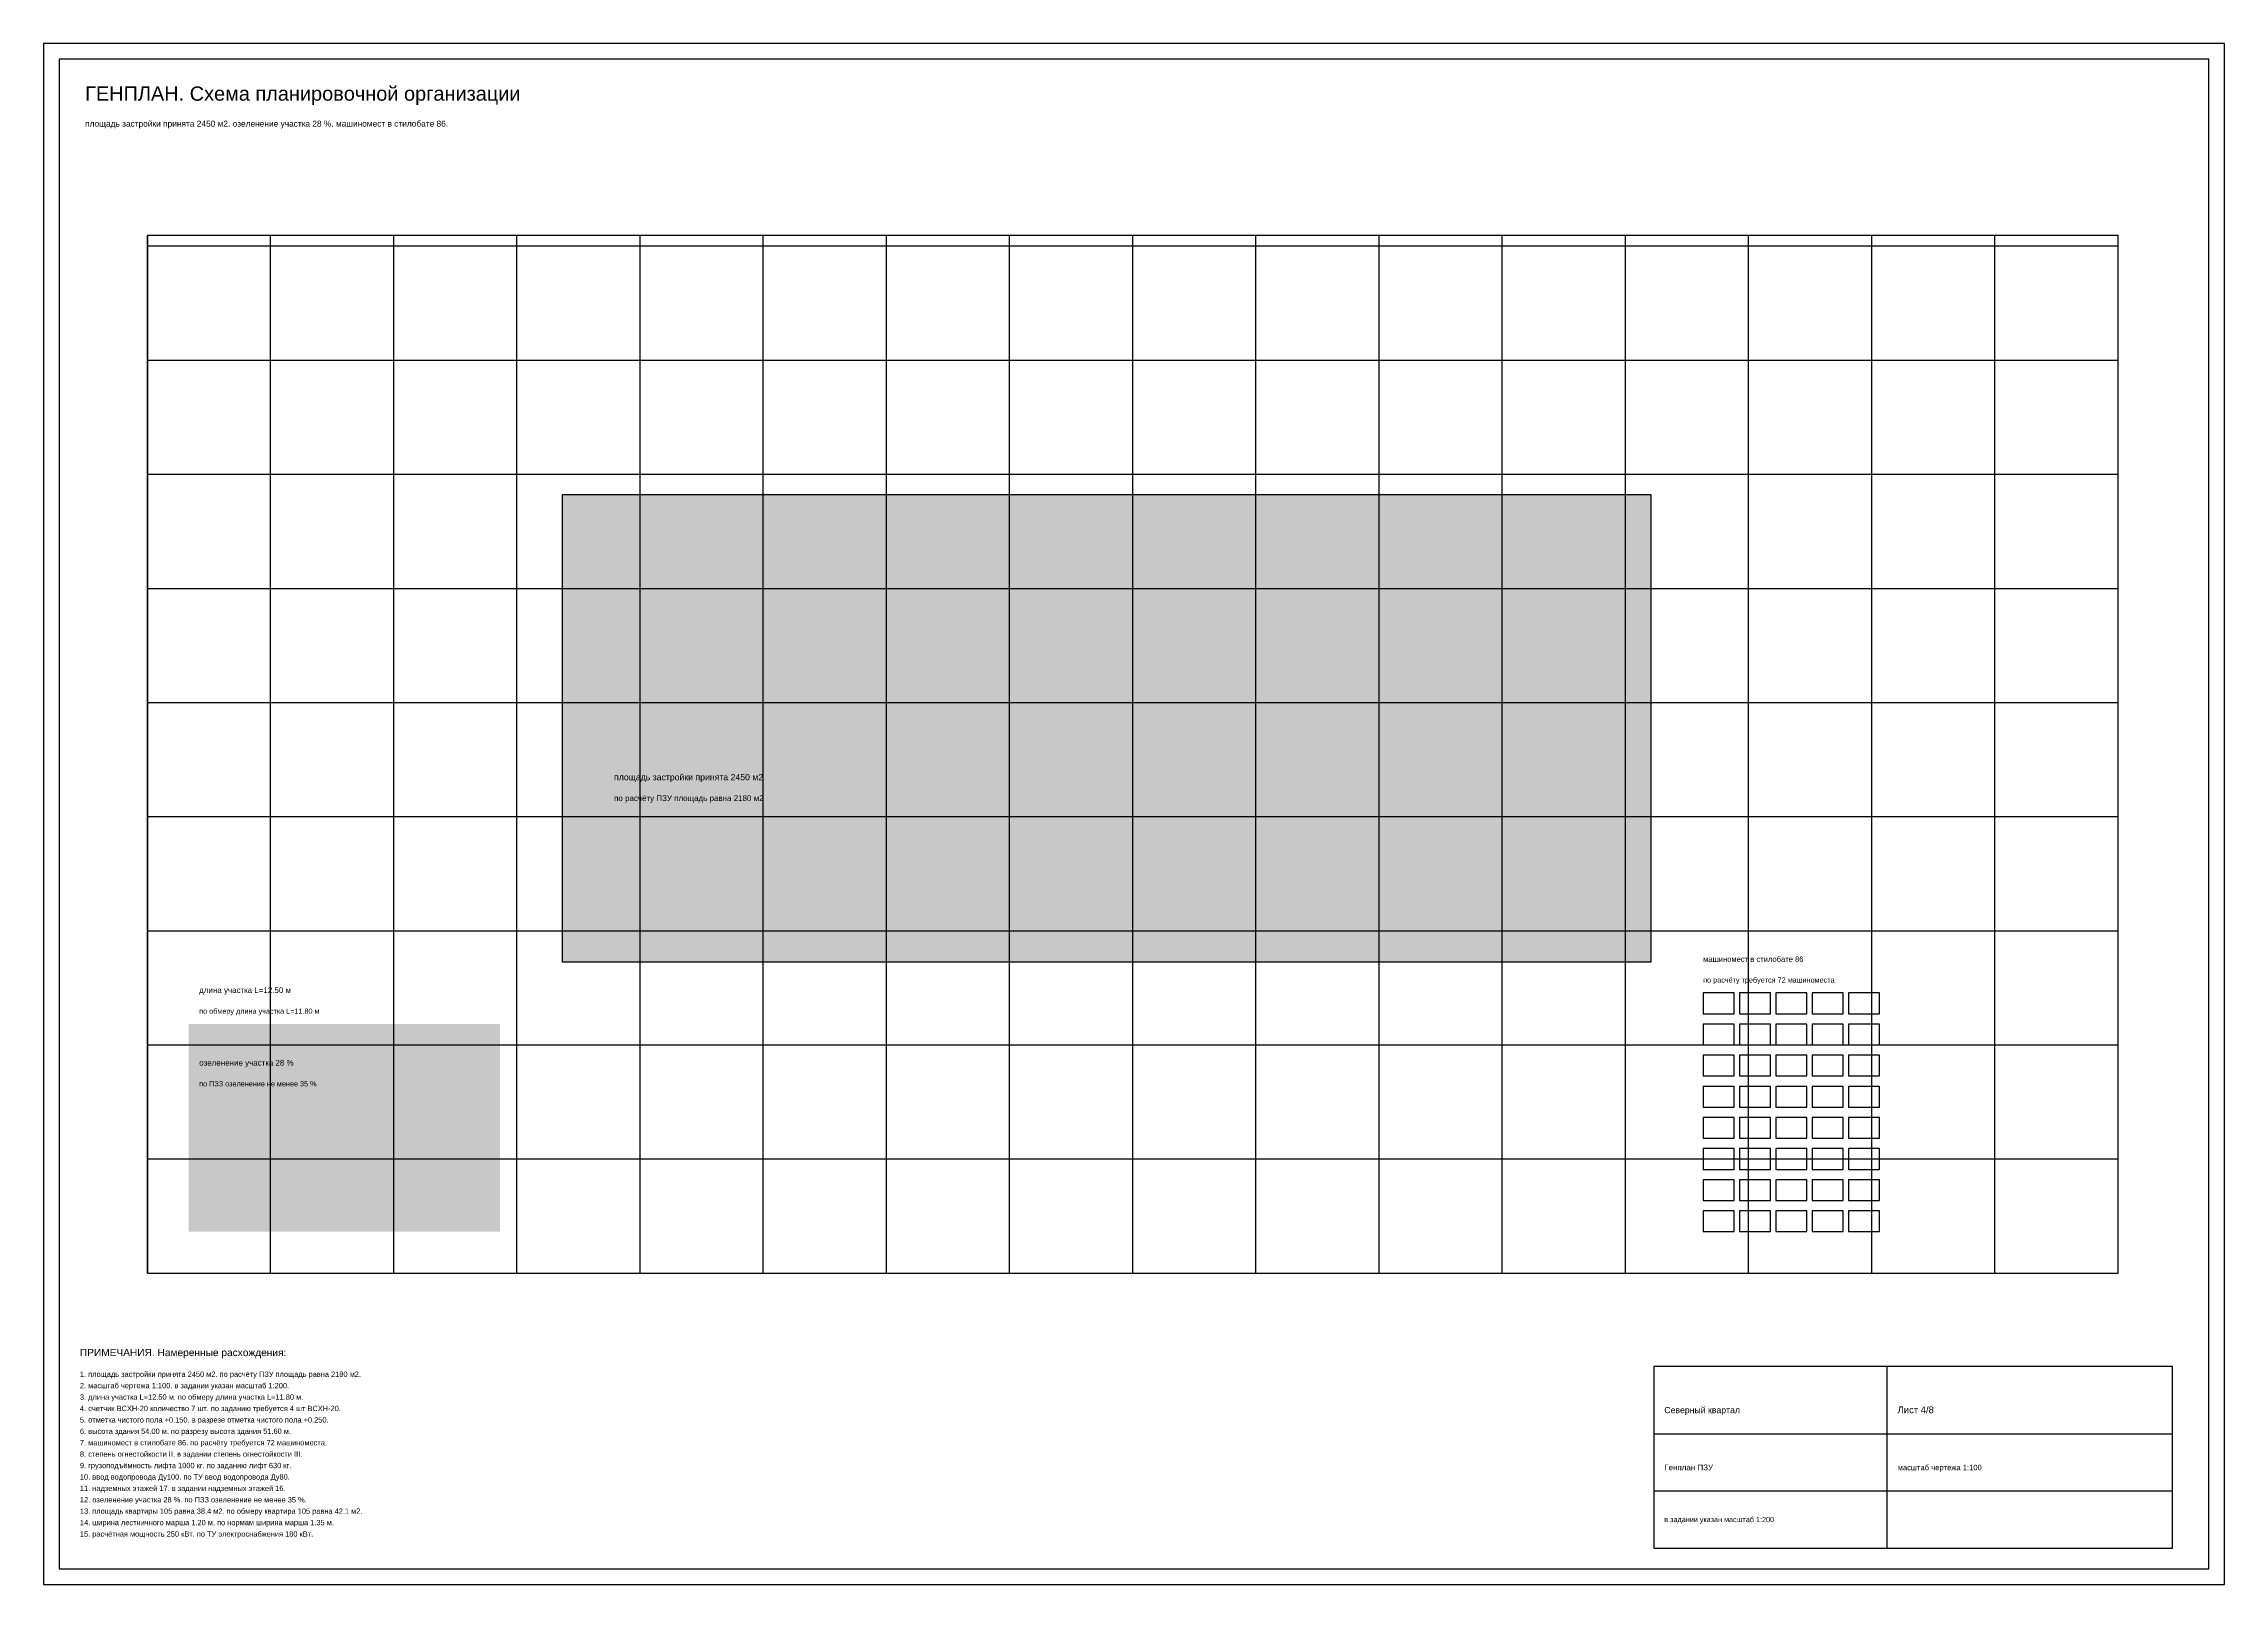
# Model space of a CAD drawing. Header units: millimetres. Extents: x 0 to 7008, y 0 to 594.
# Drawn here: x 2643 to 3484, y 0 to 594 of the extents above; entities that cross this region are included whole.
import ezdxf

# ---------------------------------------------------------------- set-up
doc = ezdxf.new("R2010")
doc.units = ezdxf.units.MM
for name, color, linetype in [('DIM', 3, 'Continuous'), ('GRAPH', 7, 'Continuous'), ('TABLE_FILL', 8, 'Continuous'), ('TEXT', 2, 'Continuous')]:
    doc.layers.add(name, color=color, linetype=linetype)
doc.styles.get("Standard").update_dxf_attribs({"font": 'arial.ttf'})

msp = doc.modelspace()

# ---------------------------------------------------------------- hatches: boundary and pattern name
at = {"layer": 'TABLE_FILL'}
for points in [[(2843, 240), (3263, 240), (3263, 420), (2843, 420)], [(2699, 136), (2819, 136), (2819, 216), (2699, 216)]]:
    msp.add_hatch(color=7, dxfattribs=at).paths.add_polyline_path(points)

# ---------------------------------------------------------------- linework, layer by layer
at = {"layer": 'GRAPH'}
for p, q in [((3478, 588), (2649, 588)), ((2649, 588), (2649, 6)), ((3478, 6), (3478, 588)), ((3443, 520), (2683, 520)), ((2683, 520), (2683, 120)), ((2683, 120), (2683, 520)), ((2683, 516), (3443, 516)), ((2730.5, 120), (2730.5, 520)), ((2778, 120), (2778, 520)), ((2825.5, 120), (2825.5, 520)), ((2873, 120), (2873, 520)), ((2920.5, 120), (2920.5, 520)), ((2968, 120), (2968, 520)), ((3015.5, 120), (3015.5, 520)), ((3063, 120), (3063, 520)), ((3110.5, 120), (3110.5, 520)), ((3158, 120), (3158, 520)), ((3205.5, 120), (3205.5, 520)), ((3253, 120), (3253, 520)), ((3300.5, 120), (3300.5, 520)), ((3348, 120), (3348, 520)), ((3395.5, 120), (3395.5, 520)), ((3443, 120), (3443, 520)), ((2683, 472), (3443, 472)), ((2683, 428), (3443, 428)), ((3263, 420), (2843, 420)), ((2843, 420), (2843, 240)), ((3263, 240), (3263, 420)), ((2683, 384), (3443, 384)), ((2683, 340), (3443, 340)), ((2683, 296), (3443, 296)), ((2683, 252), (3443, 252)), ((2843, 240), (3263, 240)), ((3295, 228), (3283, 228)), ((3283, 228), (3283, 220)), ((3295, 228), (3283, 228)), ((3283, 228), (3283, 220)), ((3295, 220), (3295, 228)), ((3295, 220), (3295, 228)), ((3309, 228), (3297, 228)), ((3297, 228), (3297, 220)), ((3309, 228), (3297, 228)), ((3297, 228), (3297, 220)), ((3309, 220), (3309, 228)), ((3309, 220), (3309, 228)), ((3323, 228), (3311, 228)), ((3311, 228), (3311, 220)), ((3323, 228), (3311, 228)), ((3311, 228), (3311, 220)), ((3323, 220), (3323, 228)), ((3323, 220), (3323, 228)), ((3337, 228), (3325, 228)), ((3325, 228), (3325, 220)), ((3337, 228), (3325, 228)), ((3325, 228), (3325, 220)), ((3337, 220), (3337, 228)), ((3337, 220), (3337, 228)), ((3351, 228), (3339, 228)), ((3339, 228), (3339, 220)), ((3351, 228), (3339, 228)), ((3339, 228), (3339, 220)), ((3351, 220), (3351, 228)), ((3351, 220), (3351, 228)), ((3283, 220), (3295, 220)), ((3283, 220), (3295, 220)), ((3297, 220), (3309, 220)), ((3297, 220), (3309, 220)), ((3311, 220), (3323, 220)), ((3311, 220), (3323, 220)), ((3325, 220), (3337, 220)), ((3325, 220), (3337, 220)), ((3339, 220), (3351, 220)), ((3339, 220), (3351, 220)), ((3295, 216), (3283, 216)), ((3283, 216), (3283, 208)), ((3295, 216), (3283, 216)), ((3283, 216), (3283, 208)), ((3295, 208), (3295, 216)), ((3295, 208), (3295, 216)), ((3309, 216), (3297, 216)), ((3297, 216), (3297, 208)), ((3309, 216), (3297, 216)), ((3297, 216), (3297, 208)), ((3309, 208), (3309, 216)), ((3309, 208), (3309, 216)), ((3323, 216), (3311, 216)), ((3311, 216), (3311, 208)), ((3323, 216), (3311, 216)), ((3311, 216), (3311, 208)), ((3323, 208), (3323, 216)), ((3323, 208), (3323, 216)), ((3337, 216), (3325, 216)), ((3325, 216), (3325, 208)), ((3337, 216), (3325, 216)), ((3325, 216), (3325, 208)), ((3337, 208), (3337, 216)), ((3337, 208), (3337, 216)), ((3351, 216), (3339, 216)), ((3339, 216), (3339, 208)), ((3351, 216), (3339, 216)), ((3339, 216), (3339, 208)), ((3351, 208), (3351, 216)), ((3351, 208), (3351, 216)), ((2683, 208), (3443, 208)), ((3283, 208), (3295, 208)), ((3283, 208), (3295, 208)), ((3295, 204), (3283, 204)), ((3283, 204), (3283, 196)), ((3295, 204), (3283, 204)), ((3283, 204), (3283, 196)), ((3295, 196), (3295, 204)), ((3295, 196), (3295, 204)), ((3297, 208), (3309, 208)), ((3297, 208), (3309, 208)), ((3309, 204), (3297, 204)), ((3297, 204), (3297, 196)), ((3309, 204), (3297, 204)), ((3297, 204), (3297, 196)), ((3309, 196), (3309, 204)), ((3309, 196), (3309, 204)), ((3311, 208), (3323, 208)), ((3311, 208), (3323, 208)), ((3323, 204), (3311, 204)), ((3311, 204), (3311, 196)), ((3323, 204), (3311, 204)), ((3311, 204), (3311, 196)), ((3323, 196), (3323, 204)), ((3323, 196), (3323, 204)), ((3325, 208), (3337, 208)), ((3325, 208), (3337, 208)), ((3337, 204), (3325, 204)), ((3325, 204), (3325, 196)), ((3337, 204), (3325, 204)), ((3325, 204), (3325, 196)), ((3337, 196), (3337, 204)), ((3337, 196), (3337, 204)), ((3339, 208), (3351, 208)), ((3339, 208), (3351, 208)), ((3351, 204), (3339, 204)), ((3339, 204), (3339, 196)), ((3351, 204), (3339, 204)), ((3339, 204), (3339, 196)), ((3351, 196), (3351, 204)), ((3351, 196), (3351, 204)), ((3283, 196), (3295, 196)), ((3283, 196), (3295, 196)), ((3297, 196), (3309, 196)), ((3297, 196), (3309, 196)), ((3311, 196), (3323, 196)), ((3311, 196), (3323, 196)), ((3325, 196), (3337, 196)), ((3325, 196), (3337, 196)), ((3339, 196), (3351, 196)), ((3339, 196), (3351, 196)), ((3295, 192), (3283, 192)), ((3283, 192), (3283, 184)), ((3295, 192), (3283, 192)), ((3283, 192), (3283, 184)), ((3295, 184), (3295, 192)), ((3295, 184), (3295, 192)), ((3309, 192), (3297, 192)), ((3297, 192), (3297, 184)), ((3309, 192), (3297, 192)), ((3297, 192), (3297, 184)), ((3309, 184), (3309, 192)), ((3309, 184), (3309, 192)), ((3323, 192), (3311, 192)), ((3311, 192), (3311, 184)), ((3323, 192), (3311, 192)), ((3311, 192), (3311, 184)), ((3323, 184), (3323, 192)), ((3323, 184), (3323, 192)), ((3337, 192), (3325, 192)), ((3325, 192), (3325, 184)), ((3337, 192), (3325, 192)), ((3325, 192), (3325, 184)), ((3337, 184), (3337, 192)), ((3337, 184), (3337, 192)), ((3351, 192), (3339, 192)), ((3339, 192), (3339, 184)), ((3351, 192), (3339, 192)), ((3339, 192), (3339, 184)), ((3351, 184), (3351, 192)), ((3351, 184), (3351, 192)), ((3283, 184), (3295, 184)), ((3283, 184), (3295, 184)), ((3295, 180), (3283, 180)), ((3283, 180), (3283, 172)), ((3295, 180), (3283, 180)), ((3283, 180), (3283, 172)), ((3295, 172), (3295, 180)), ((3295, 172), (3295, 180)), ((3297, 184), (3309, 184)), ((3297, 184), (3309, 184)), ((3309, 180), (3297, 180)), ((3297, 180), (3297, 172)), ((3309, 180), (3297, 180)), ((3297, 180), (3297, 172)), ((3309, 172), (3309, 180)), ((3309, 172), (3309, 180)), ((3311, 184), (3323, 184)), ((3311, 184), (3323, 184)), ((3323, 180), (3311, 180)), ((3311, 180), (3311, 172)), ((3323, 180), (3311, 180)), ((3311, 180), (3311, 172)), ((3323, 172), (3323, 180)), ((3323, 172), (3323, 180)), ((3325, 184), (3337, 184)), ((3325, 184), (3337, 184)), ((3337, 180), (3325, 180)), ((3325, 180), (3325, 172)), ((3337, 180), (3325, 180)), ((3325, 180), (3325, 172)), ((3337, 172), (3337, 180)), ((3337, 172), (3337, 180)), ((3339, 184), (3351, 184)), ((3339, 184), (3351, 184)), ((3351, 180), (3339, 180)), ((3339, 180), (3339, 172)), ((3351, 180), (3339, 180)), ((3339, 180), (3339, 172)), ((3351, 172), (3351, 180)), ((3351, 172), (3351, 180)), ((3283, 172), (3295, 172)), ((3283, 172), (3295, 172)), ((3297, 172), (3309, 172)), ((3297, 172), (3309, 172)), ((3311, 172), (3323, 172)), ((3311, 172), (3323, 172)), ((3325, 172), (3337, 172)), ((3325, 172), (3337, 172)), ((3339, 172), (3351, 172)), ((3339, 172), (3351, 172)), ((2683, 164), (3443, 164)), ((3295, 168), (3283, 168)), ((3283, 168), (3283, 160)), ((3295, 168), (3283, 168)), ((3283, 168), (3283, 160)), ((3283, 160), (3295, 160)), ((3283, 160), (3295, 160)), ((3295, 160), (3295, 168)), ((3295, 160), (3295, 168)), ((3309, 168), (3297, 168)), ((3297, 168), (3297, 160)), ((3309, 168), (3297, 168)), ((3297, 168), (3297, 160)), ((3297, 160), (3309, 160)), ((3297, 160), (3309, 160)), ((3309, 160), (3309, 168)), ((3309, 160), (3309, 168)), ((3323, 168), (3311, 168)), ((3311, 168), (3311, 160)), ((3323, 168), (3311, 168)), ((3311, 168), (3311, 160)), ((3311, 160), (3323, 160)), ((3311, 160), (3323, 160)), ((3323, 160), (3323, 168)), ((3323, 160), (3323, 168)), ((3337, 168), (3325, 168)), ((3325, 168), (3325, 160)), ((3337, 168), (3325, 168)), ((3325, 168), (3325, 160)), ((3325, 160), (3337, 160)), ((3325, 160), (3337, 160)), ((3337, 160), (3337, 168)), ((3337, 160), (3337, 168)), ((3351, 168), (3339, 168)), ((3339, 168), (3339, 160)), ((3351, 168), (3339, 168)), ((3339, 168), (3339, 160)), ((3339, 160), (3351, 160)), ((3339, 160), (3351, 160)), ((3351, 160), (3351, 168)), ((3351, 160), (3351, 168)), ((3295, 156), (3283, 156)), ((3283, 156), (3283, 148)), ((3295, 156), (3283, 156)), ((3283, 156), (3283, 148)), ((3295, 148), (3295, 156)), ((3295, 148), (3295, 156)), ((3309, 156), (3297, 156)), ((3297, 156), (3297, 148)), ((3309, 156), (3297, 156)), ((3297, 156), (3297, 148)), ((3309, 148), (3309, 156)), ((3309, 148), (3309, 156)), ((3323, 156), (3311, 156)), ((3311, 156), (3311, 148)), ((3323, 156), (3311, 156)), ((3311, 156), (3311, 148)), ((3323, 148), (3323, 156)), ((3323, 148), (3323, 156)), ((3337, 156), (3325, 156)), ((3325, 156), (3325, 148)), ((3337, 156), (3325, 156)), ((3325, 156), (3325, 148)), ((3337, 148), (3337, 156)), ((3337, 148), (3337, 156)), ((3351, 156), (3339, 156)), ((3339, 156), (3339, 148)), ((3351, 156), (3339, 156)), ((3339, 156), (3339, 148)), ((3351, 148), (3351, 156)), ((3351, 148), (3351, 156)), ((3283, 148), (3295, 148)), ((3283, 148), (3295, 148)), ((3295, 144), (3283, 144)), ((3283, 144), (3283, 136)), ((3295, 144), (3283, 144)), ((3283, 144), (3283, 136)), ((3295, 136), (3295, 144)), ((3295, 136), (3295, 144)), ((3297, 148), (3309, 148)), ((3297, 148), (3309, 148)), ((3309, 144), (3297, 144)), ((3297, 144), (3297, 136)), ((3309, 144), (3297, 144)), ((3297, 144), (3297, 136)), ((3309, 136), (3309, 144)), ((3309, 136), (3309, 144)), ((3311, 148), (3323, 148)), ((3311, 148), (3323, 148)), ((3323, 144), (3311, 144)), ((3311, 144), (3311, 136)), ((3323, 144), (3311, 144)), ((3311, 144), (3311, 136)), ((3323, 136), (3323, 144)), ((3323, 136), (3323, 144)), ((3325, 148), (3337, 148)), ((3325, 148), (3337, 148)), ((3337, 144), (3325, 144)), ((3325, 144), (3325, 136)), ((3337, 144), (3325, 144)), ((3325, 144), (3325, 136)), ((3337, 136), (3337, 144)), ((3337, 136), (3337, 144)), ((3339, 148), (3351, 148)), ((3339, 148), (3351, 148)), ((3351, 144), (3339, 144)), ((3339, 144), (3339, 136)), ((3351, 144), (3339, 144)), ((3339, 144), (3339, 136)), ((3351, 136), (3351, 144)), ((3351, 136), (3351, 144)), ((3283, 136), (3295, 136)), ((3283, 136), (3295, 136)), ((3297, 136), (3309, 136)), ((3297, 136), (3309, 136)), ((3311, 136), (3323, 136)), ((3311, 136), (3323, 136)), ((3325, 136), (3337, 136)), ((3325, 136), (3337, 136)), ((3339, 136), (3351, 136)), ((3339, 136), (3351, 136)), ((2683, 120), (3443, 120)), ((2683, 120), (3443, 120)), ((3464, 84), (3264, 84)), ((3264, 84), (3264, 14)), ((3354, 14), (3354, 84)), ((3464, 14), (3464, 84)), ((3264, 58), (3464, 58)), ((3264, 36), (3464, 36)), ((3264, 14), (3464, 14)), ((2649, 6), (3478, 6))]:
    msp.add_line(p, q, dxfattribs=at)
msp.add_lwpolyline([(2643, 0), (3484, 0), (3484, 594), (2643, 594)], close=True, dxfattribs=at)

# ---------------------------------------------------------------- texts
at = {"layer": 'DIM'}
for s, height, p in [('длина участка L=12.50 м', 2.2, (2703, 228)), ('по обмеру длина участка L=11.80 м', 2, (2703, 220))]:
    msp.add_text(s, height=height, dxfattribs=at).set_placement(p)
at = {"layer": 'TEXT'}
for s, height, p in [('ГЕНПЛАН. Схема планировочной организации', 5.5, (2659, 572)), ('площадь застройки принята 2450 м2. озеленение участка 28 %. машиномест в стилобате 86.', 2.3, (2659, 562)), ('площадь застройки принята 2450 м2', 2.4, (2863, 310)), ('по расчёту ПЗУ площадь равна 2180 м2', 2.2, (2863, 302)), ('машиномест в стилобате 86', 2.1, (3283, 240)), ('по расчёту требуется 72 машиноместа', 2, (3283, 232)), ('озеленение участка 28 %', 2.2, (2703, 200)), ('по ПЗЗ озеленение не менее 35 %', 2, (2703, 192)), ('ПРИМЕЧАНИЯ. Намеренные расхождения:', 2.8, (2657, 88)), ('2. масштаб чертежа 1:100. в задании указан масштаб 1:200.', 2.05, (2657, 75.6)), ('1. площадь застройки принята 2450 м2. по расчёту ПЗУ площадь равна 2180 м2.', 2.05, (2657, 80)), ('4. счетчик ВСХН-20 количество 7 шт. по заданию требуется 4 шт ВСХН-20.', 2.05, (2657, 66.8)), ('3. длина участка L=12.50 м. по обмеру длина участка L=11.80 м.', 2.05, (2657, 71.2)), ('Северный квартал', 2.4, (3268, 66)), ('Лист 4/8', 2.6, (3358, 66)), ('5. отметка чистого пола +0.150. в разрезе отметка чистого пола +0.250.', 2.05, (2657, 62.4)), ('6. высота здания 54.00 м. по разрезу высота здания 51.60 м.', 2.05, (2657, 58)), ('8. степень огнестойкости II. в задании степень огнестойкости III.', 2.05, (2657, 49.2)), ('7. машиномест в стилобате 86. по расчёту требуется 72 машиноместа.', 2.05, (2657, 53.6)), ('9. грузоподъёмность лифта 1000 кг. по заданию лифт 630 кг.', 2.05, (2657, 44.8)), ('10. ввод водопровода Ду100. по ТУ ввод водопровода Ду80.', 2.05, (2657, 40.4)), ('Генплан ПЗУ', 2.2, (3268, 44)), ('масштаб чертежа 1:100', 2.1, (3358, 44)), ('11. надземных этажей 17. в задании надземных этажей 16.', 2.05, (2657, 36)), ('12. озеленение участка 28 %. по ПЗЗ озеленение не менее 35 %.', 2.05, (2657, 31.6)), ('13. площадь квартиры 105 равна 38.4 м2. по обмеру квартира 105 равна 42.1 м2.', 2.05, (2657, 27.2)), ('в задании указан масштаб 1:200', 2, (3268, 24)), ('14. ширина лестничного марша 1.20 м. по нормам ширина марша 1.35 м.', 2.05, (2657, 22.8)), ('15. расчётная мощность 250 кВт. по ТУ электроснабжения 180 кВт.', 2.05, (2657, 18.4))]:
    msp.add_text(s, height=height, dxfattribs=at).set_placement(p)

doc.saveas('drawing.dxf')
